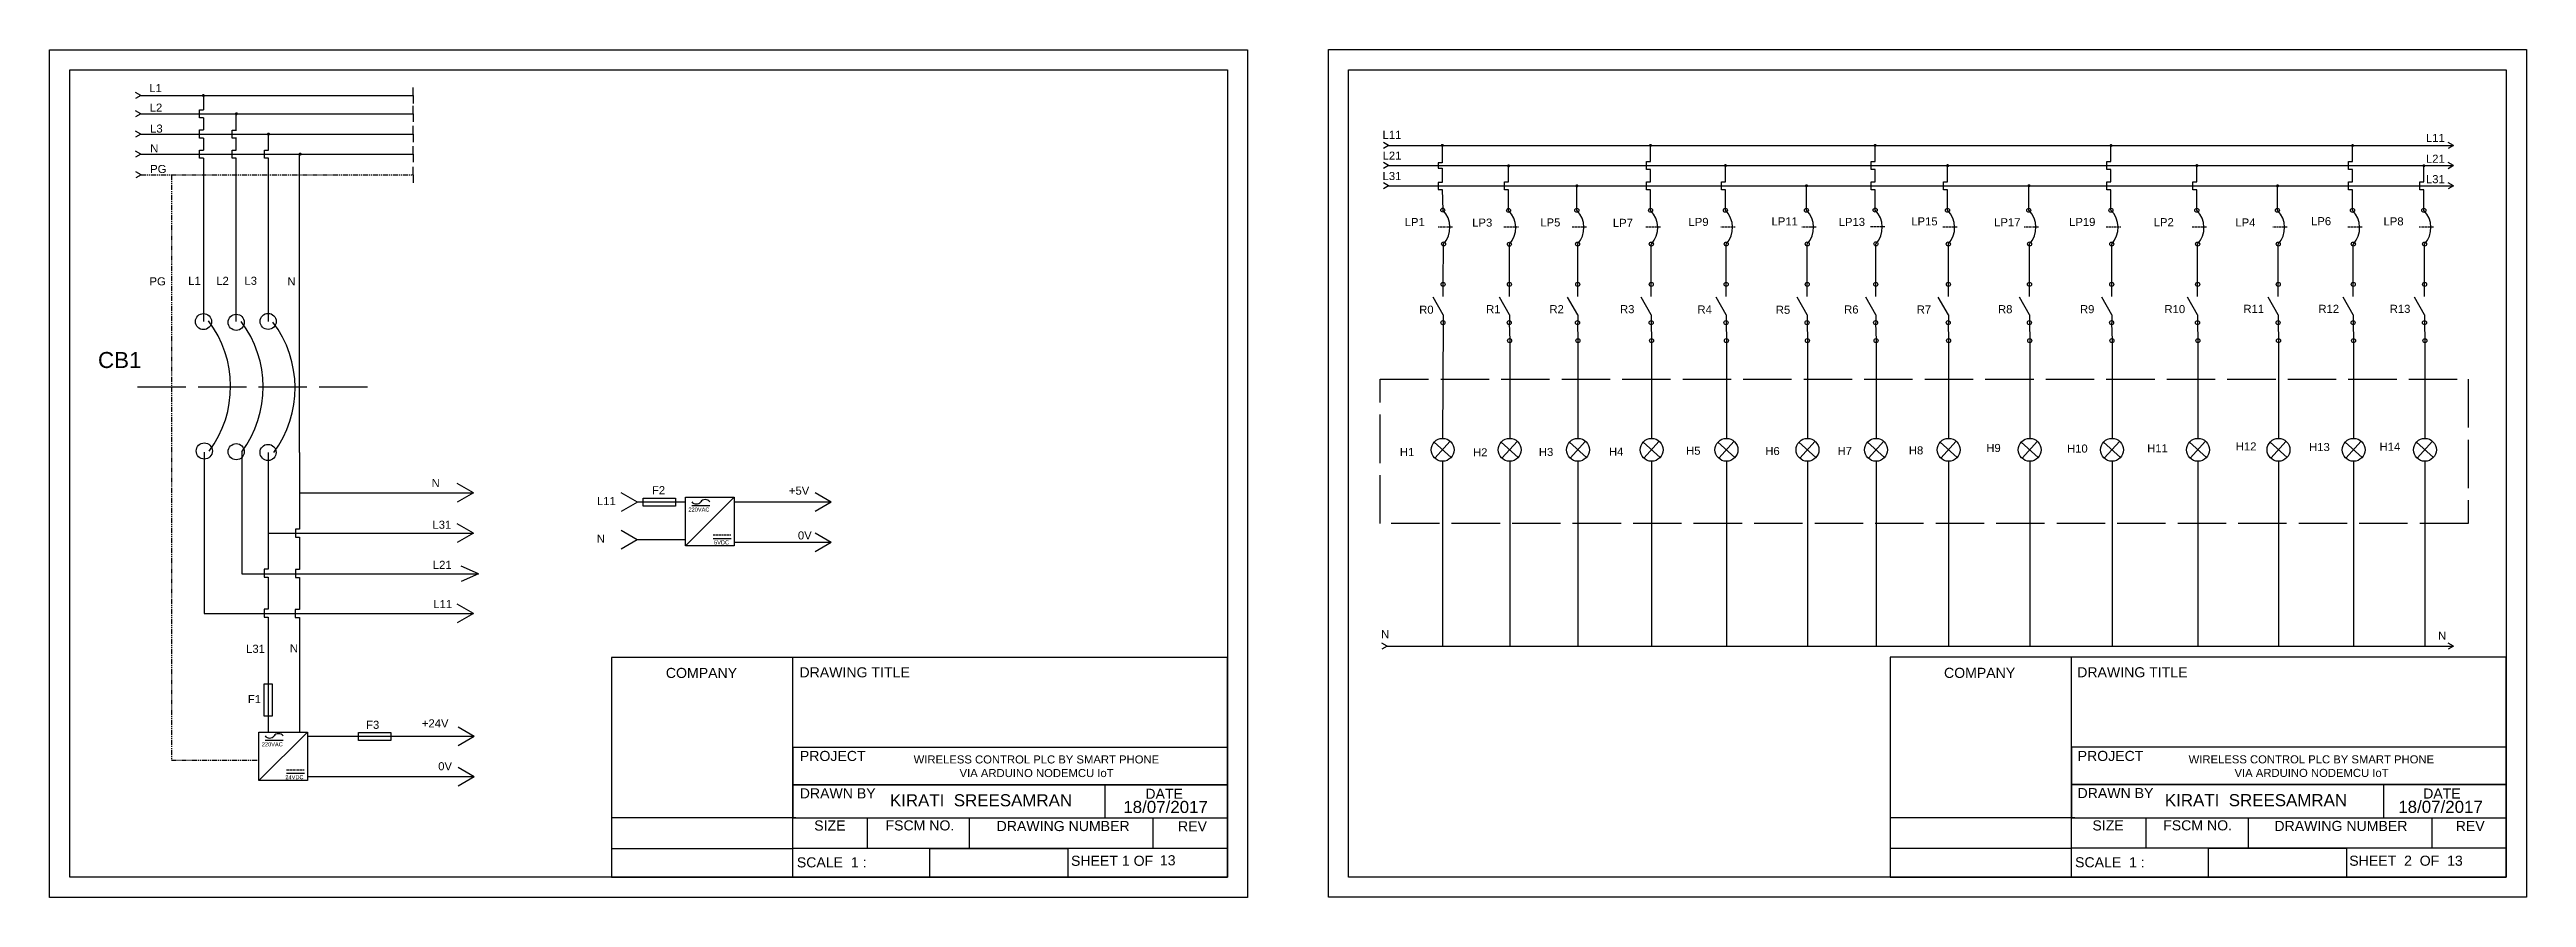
# Model space of a CAD drawing. Header units: millimetres. Extents: x -6 to 1596, y 16 to 720.
# Drawn here: x 0 to 614, y 508 to 718 of the extents above; entities that cross this region are included whole.
import ezdxf

# ---------------------------------------------------------------- set-up
doc = ezdxf.new("R2010")
doc.units = ezdxf.units.MM
for name, pattern in [('ACAD_ISO02W100', [15, 12, -3]), ('AUSGEZOGEN', [0]), ('DASHED2', [0.375, 0.25, -0.125]), ('PHANTOM', [2.5, 1.25, -0.25, 0.25, -0.25, 0.25, -0.25])]:
    doc.linetypes.add(name, pattern=pattern)
for name, color, linetype in [('Dash', 7, 'ACAD_ISO02W100'), ('LINES', 7, 'PHANTOM'), ('TCONNECTIONS', 7, 'AUSGEZOGEN')]:
    doc.layers.add(name, color=color, linetype=linetype)
doc.styles.get("Standard").update_dxf_attribs({"font": 'arial.ttf'})

msp = doc.modelspace()

# ---------------------------------------------------------------- texts
for s, height, p in [('COMPANY', 2.5, (469.57, 562.17)), ('DRAWING TITLE', 2.5, (502.59, 562.32)), ('WIRELESS CONTROL PLC BY SMART PHONE', 2, (214.15, 540.97)), ('PROJECT', 2.5, (502.7, 541.59)), ('WIRELESS CONTROL PLC BY SMART PHONE', 2, (530.21, 540.99)), ('VIA ARDUINO NODEMCU I', 2, (225.53, 537.6)), ('oT', 2, (260.46, 537.6)), ('DRAWN BY', 2.5, (502.67, 532.38)), ('VIA ARDUINO NODEMCU I', 2, (541.59, 537.63)), ('oT', 2, (576.52, 537.63)), ('DATE', 2.5, (588.35, 532.27)), ('KIRATI  SREESAMRAN', 3, (208.26, 530.35)), ('18/07/2017', 3, (266.12, 528.7)), ('KIRATI  SREESAMRAN', 3, (524.32, 530.38)), ('18/07/2017', 3, (582.18, 528.73)), ('SIZE', 2.5, (506.36, 524.37)), ('FSCM NO.', 2.5, (523.9, 524.39)), ('DRAWING NUMBER', 2.5, (551.47, 524.24)), ('REV', 2.5, (596.42, 524.22)), ('13', 2.5, (275.19, 515.74)), ('SCALE  1 :', 2.5, (502.06, 515.24)), ('SHEET  2  OF  13', 2.5, (570.03, 515.63))]:
    msp.add_text(s, height=height).set_placement(p)
at = {"char_height": 2.5, "attachment_point": 1}
for s, insert in [('COMPANY', (152.72, 564.65)), ('DRAWING TITLE', (185.84, 564.8)), ('PROJECT', (185.94, 544.08)), ('DRAWN BY', (185.91, 534.82)), ('DATE', (271.59, 534.71)), ('SIZE', (189.5, 526.85)), ('FSCM NO.', (207.16, 526.88)), ('DRAWING NUMBER', (234.71, 526.72)), ('REV', (279.68, 526.66)), ('SCALE  1 :', (185.19, 517.72)), ('SHEET 1 OF', (253.16, 518.11))]:
    msp.add_mtext_dynamic_manual_height_columns(s, width=41.7734, gutter_width=12.5, heights=[0], dxfattribs=dict(at, insert=insert))
at = {"layer": 'Dash'}
for s, height, p in [('L1', 2, (24.66, 707.3)), ('L2', 2, (24.77, 702.46)), ('L3', 2, (24.88, 697.27)), ('N', 2, (24.9, 692.36)), ('L11', 2, (330.39, 695.72)), ('L11', 2, (589.04, 694.95)), ('PG', 2, (24.88, 687.25)), ('L21', 2, (330.4, 690.56)), ('L21', 2, (589.04, 689.79)), ('L31', 2, (330.39, 685.51)), ('L31', 2, (589.04, 684.74)), ('LP1', 2, (335.87, 674.11)), ('LP3', 2, (352.62, 673.97)), ('LP5', 2, (369.5, 674.02)), ('LP7', 2, (387.49, 673.91)), ('LP9', 2, (406.23, 674.14)), ('LP11', 2, (426.82, 674.28)), ('LP13', 2, (443.47, 674.14)), ('LP15', 2, (461.46, 674.28)), ('LP17', 2, (482.01, 674.07)), ('LP19', 2, (500.58, 674.14)), ('LP2', 2, (521.55, 674.08)), ('LP4', 2, (541.81, 674.01)), ('LP6', 2, (560.56, 674.33)), ('LP8', 2, (578.53, 674.28)), ('PG', 2, (24.72, 659.42)), ('L1', 2, (34.31, 659.54)), ('L2', 2, (41.28, 659.54)), ('L3', 2, (48.26, 659.56)), ('N', 2, (58.92, 659.39)), ('R0', 2, (339.47, 652.4)), ('R1', 2, (356.07, 652.53)), ('R2', 2, (371.76, 652.53)), ('R3', 2, (389.25, 652.53)), ('R4', 2, (408.45, 652.45)), ('R5', 2, (427.88, 652.38)), ('R6', 2, (444.81, 652.45)), ('R7', 2, (462.8, 652.45)), ('R8', 2, (482.96, 652.52)), ('R9', 2, (503.28, 652.53)), ('R10', 2, (524.23, 652.54)), ('R11', 2, (543.78, 652.61)), ('R12', 2, (562.38, 652.61)), ('R13', 2, (580.06, 652.61)), ('CB1', 3.967, (11.95, 638.95)), ('H9', 2, (480.06, 618.14)), ('H12', 2, (541.9, 618.52)), ('H13', 2, (560.08, 618.37)), ('H14', 2, (577.54, 618.44)), ('H1', 2, (334.68, 617.12)), ('H2', 2, (352.81, 617.06)), ('H3', 2, (369.14, 617.15)), ('H4', 2, (386.52, 617.24)), ('H5', 2, (405.63, 617.46)), ('H6', 2, (425.27, 617.38)), ('H7', 2, (443.19, 617.4)), ('H8', 2, (460.86, 617.54)), ('H10', 2, (500.06, 617.99)), ('H11', 2, (519.94, 618.07)), ('N', 2, (94.65, 609.47)), ('F2', 2, (149.27, 607.67)), ('+5V', 2, (183.22, 607.56)), ('L11', 2, (135.63, 604.98)), ('220VAC', 1, (158.32, 603.38)), ('L31', 2, (94.86, 599.12)), ('N', 2, (135.6, 595.65)), ('5VDC', 1, (164.68, 595.24)), ('0V', 2, (185.46, 596.47)), ('L21', 2, (94.96, 589.19)), ('L11', 2, (95.06, 579.45)), ('N', 2, (330.03, 572)), ('N', 2, (592.05, 571.63)), ('L31', 2, (48.67, 568.38)), ('N', 2, (59.52, 568.49)), ('F1', 2, (49.1, 555.91)), ('F3', 2, (78.42, 549.55)), ('+24V', 2, (92.24, 549.91)), ('220VAC', 1, (52.55, 545.21)), ('0V', 2, (96.29, 539.29)), ('24VDC', 1, (58.4, 537.07))]:
    msp.add_text(s, height=height, dxfattribs=at).set_placement(p)

# ---------------------------------------------------------------- linework, layer by layer
at = {"linetype": 'Continuous'}
for p, q in [((22.56, 706.48), (21.26, 707.23)), ((22.56, 706.48), (21.26, 705.73)), ((38.1, 706.48), (38.1, 702.91)), ((22.56, 701.91), (21.26, 702.66)), ((22.56, 701.91), (21.26, 701.16)), ((38.1, 700.91), (38.1, 697.92)), ((46.23, 697.9), (46.23, 701.91)), ((22.56, 696.91), (21.26, 697.66)), ((22.56, 696.91), (21.26, 696.16)), ((38.1, 695.92), (38.1, 692.91)), ((46.23, 692.93), (46.23, 695.9)), ((54.2, 692.91), (54.2, 696.91)), ((331.89, 694.1), (330.59, 694.85)), ((331.89, 694.1), (330.59, 693.35)), ((595.88, 694.08), (594.58, 694.83)), ((595.88, 694.08), (594.58, 693.33)), ((22.55, 691.91), (21.26, 692.66)), ((22.55, 691.91), (21.26, 691.16)), ((38.1, 690.91), (38.1, 650.45)), ((46.23, 650.45), (46.23, 690.93)), ((54.2, 650.45), (54.2, 690.91)), ((61.89, 618.05), (61.89, 691.91)), ((331.9, 689.1), (330.6, 689.85)), ((331.9, 689.1), (330.6, 688.35)), ((595.88, 689.08), (594.58, 689.83)), ((595.88, 689.08), (594.58, 688.33)), ((22.62, 686.8), (21.32, 687.55)), ((22.62, 686.8), (21.32, 686.05)), ((331.89, 684.1), (330.59, 684.85)), ((331.89, 684.1), (330.59, 683.35)), ((595.88, 684.08), (594.58, 684.83)), ((595.88, 684.08), (594.58, 683.33)), ((169.62, 606.91), (157.62, 594.91)), ((157.62, 606.91), (169.62, 606.91)), ((157.62, 594.91), (157.62, 606.91)), ((159.12, 604.9), (163.59, 604.9)), ((169.62, 606.91), (169.62, 594.91)), ((164.43, 596.7), (168.9, 596.7)), ((169.62, 594.91), (157.62, 594.91)), ((331.54, 570.04), (330.24, 570.79)), ((331.54, 570.04), (330.24, 569.29)), ((595.89, 570.06), (594.59, 570.81)), ((595.89, 570.06), (594.59, 569.31)), ((63.86, 548.74), (51.86, 536.74)), ((51.86, 548.74), (63.86, 548.74)), ((51.86, 536.74), (51.86, 548.74)), ((53.35, 546.73), (57.82, 546.73)), ((63.86, 548.74), (63.87, 536.74)), ((63.87, 536.74), (51.86, 536.74)), ((58.66, 538.53), (63.13, 538.53))]:
    msp.add_line(p, q, dxfattribs=at)
for p, q in [((456.24, 567.29), (456.24, 512.84)), ((608.96, 567.29), (456.24, 567.29)), ((501.19, 512.84), (501.19, 567.29)), ((608.96, 512.84), (608.96, 567.29)), ((608.96, 567.29), (608.96, 512.84)), ((608.96, 544.97), (501.19, 544.97)), ((501.19, 544.97), (501.19, 535.73)), ((608.96, 535.73), (608.96, 544.97)), ((261.51, 535.67), (261.51, 527.48)), ((608.96, 535.73), (501.19, 535.73)), ((501.19, 535.73), (501.19, 527.54)), ((501.19, 535.73), (608.96, 535.73)), ((578.53, 535.73), (578.53, 527.54)), ((608.96, 527.54), (608.96, 535.73)), ((184.97, 527.48), (184.17, 527.48)), ((202.62, 527.48), (202.62, 519.89)), ((501.19, 527.54), (456.24, 527.54)), ((456.24, 527.54), (456.24, 519.95)), ((502, 527.54), (501.19, 527.54)), ((501.19, 527.54), (608.96, 527.54)), ((501.19, 519.95), (501.19, 527.54)), ((502, 527.54), (608.96, 527.54)), ((519.64, 527.54), (519.64, 519.95)), ((545.04, 527.54), (590.46, 527.54)), ((545.04, 519.95), (545.04, 527.54)), ((590.46, 527.54), (590.46, 519.95)), ((608.96, 527.54), (608.96, 519.95)), ((184.97, 519.89), (184.17, 519.89)), ((456.24, 519.95), (501.19, 519.95)), ((502, 519.95), (501.19, 519.95)), ((608.96, 519.95), (502, 519.95)), ((535.14, 519.95), (569.37, 519.95)), ((535.14, 512.84), (535.14, 519.95)), ((590.46, 519.95), (545.04, 519.95)), ((569.37, 519.95), (569.37, 512.84)), ((456.24, 512.84), (608.96, 512.84)), ((608.96, 512.84), (501.19, 512.84)), ((569.37, 512.84), (535.14, 512.84))]:
    msp.add_line(p, q)
for points in [[(139.22, 567.23), (139.22, 512.78), (291.94, 512.78), (291.94, 567.23)], [(291.94, 567.23), (139.22, 567.23)], [(291.94, 567.23), (291.94, 512.78), (184.17, 512.78), (184.17, 567.23)], [(184.97, 527.48), (291.94, 527.48), (291.94, 519.89), (184.97, 519.89)]]:
    msp.add_lwpolyline(points)
for points in [[(184.17, 535.67), (291.94, 535.67), (291.94, 544.91), (184.17, 544.91)], [(184.17, 527.48), (291.94, 527.48), (291.94, 535.67), (184.17, 535.67)], [(184.17, 527.48), (139.22, 527.48), (139.22, 519.89), (184.17, 519.89)], [(228.02, 527.48), (273.44, 527.48), (273.44, 519.89), (228.02, 519.89)], [(218.12, 519.89), (252.34, 519.89), (252.34, 512.78), (218.12, 512.78)]]:
    msp.add_lwpolyline(points, close=True)
for centre in [(38.1, 650.45), (46.21, 650.27), (54.13, 650.49), (38.3, 618.39), (46.21, 618.21), (54.11, 618.03)]:
    msp.add_circle(centre, 2, dxfattribs=at)
for centre, end in [((17.93, 634.37), 37.24076), ((26.02, 634.19), 397.24076), ((33.92, 634.01), 37.24076)]:
    msp.add_arc(centre, 26.89, 323.39662, end, dxfattribs=at)
at = {"layer": 'Dash', "linetype": 'Continuous'}
for p, q in [((-0.06, 507.78), (-0.06, 717.78)), ((-0.06, 717.78), (296.94, 717.78)), ((4.94, 512.78), (4.94, 712.78)), ((4.94, 712.78), (291.94, 712.78)), ((291.94, 712.78), (291.94, 512.78)), ((296.94, 717.78), (296.94, 507.78)), ((316.96, 507.84), (316.96, 717.84)), ((316.96, 717.84), (613.96, 717.84)), ((321.96, 512.84), (321.96, 712.84)), ((321.96, 712.84), (608.96, 712.84)), ((608.96, 712.84), (608.96, 512.84)), ((613.96, 717.84), (613.96, 507.84)), ((22.56, 706.48), (90.1, 706.48)), ((22.56, 701.91), (90.1, 701.91)), ((37.1, 700.91), (37.1, 702.91)), ((37.1, 702.91), (38.1, 702.91)), ((38.1, 700.91), (37.1, 700.91)), ((22.56, 696.91), (90.1, 696.91)), ((37.11, 695.92), (37.11, 697.92)), ((37.11, 697.92), (38.11, 697.92)), ((38.11, 695.92), (37.11, 695.92)), ((45.25, 695.9), (45.25, 697.9)), ((45.25, 697.9), (46.25, 697.9)), ((46.25, 695.9), (45.25, 695.9)), ((331.89, 694.1), (595.85, 694.1)), ((345.2, 694.1), (345.2, 689.82)), ((396.82, 690.1), (396.82, 694.1)), ((452.5, 690.1), (452.5, 694.1)), ((510.96, 690.1), (510.96, 694.1)), ((570.84, 690.1), (570.84, 694.1)), ((22.55, 691.91), (90.1, 691.91)), ((37.1, 690.91), (37.1, 692.91)), ((37.1, 692.91), (38.1, 692.91)), ((38.1, 690.91), (37.1, 690.91)), ((45.24, 690.93), (45.24, 692.93)), ((45.24, 692.93), (46.24, 692.93)), ((46.24, 690.93), (45.24, 690.93)), ((53.21, 690.91), (53.21, 692.91)), ((53.21, 692.91), (54.21, 692.91)), ((54.21, 690.91), (53.21, 690.91)), ((331.9, 689.1), (396.08, 689.1)), ((345.2, 689.82), (344.17, 689.82)), ((344.17, 689.82), (344.17, 688.42)), ((344.17, 688.42), (345.2, 688.42)), ((345.2, 688.42), (345.2, 684.87)), ((361.62, 685.1), (361.62, 689.1)), ((395.82, 688.1), (395.82, 690.1)), ((395.82, 690.1), (396.82, 690.1)), ((396.82, 688.1), (395.82, 688.1)), ((396.08, 689.1), (595.88, 689.08)), ((396.82, 685.1), (396.82, 688.1)), ((415.38, 685.1), (415.38, 689.1)), ((451.5, 688.1), (451.5, 690.1)), ((451.5, 690.1), (452.5, 690.1)), ((452.5, 688.1), (451.5, 688.1)), ((452.5, 685.1), (452.5, 688.1)), ((470.44, 685.1), (470.44, 689.1)), ((509.96, 688.1), (509.96, 690.1)), ((509.96, 690.1), (510.96, 690.1)), ((510.96, 688.1), (509.96, 688.1)), ((510.96, 685.1), (510.96, 688.1)), ((532.25, 685.1), (532.25, 689.1)), ((569.84, 688.1), (569.84, 690.1)), ((569.84, 690.1), (570.84, 690.1)), ((570.84, 688.1), (569.84, 688.1)), ((570.84, 685.1), (570.84, 688.1)), ((588.52, 685.1), (588.52, 689.09)), ((331.89, 684.1), (595.88, 684.08)), ((345.2, 684.87), (344.17, 684.87)), ((344.17, 684.87), (344.17, 683.21)), ((344.17, 683.21), (345.2, 683.21)), ((345.2, 683.21), (345.32, 678.06)), ((360.62, 683.1), (360.62, 685.1)), ((360.62, 685.1), (361.62, 685.1)), ((361.62, 683.1), (360.62, 683.1)), ((361.62, 677.98), (361.62, 683.1)), ((378.55, 678.02), (378.55, 684.1)), ((395.82, 683.1), (395.82, 685.1)), ((395.82, 685.1), (396.82, 685.1)), ((396.82, 683.1), (395.82, 683.1)), ((396.82, 678.02), (396.82, 683.1)), ((414.38, 683.1), (414.38, 685.1)), ((414.38, 685.1), (415.38, 685.1)), ((415.38, 683.1), (414.38, 683.1)), ((415.38, 678.02), (415.38, 683.1)), ((435.47, 678.03), (435.47, 684.09)), ((451.5, 683.1), (451.5, 685.1)), ((451.5, 685.1), (452.5, 685.1)), ((452.5, 683.1), (451.5, 683.1)), ((452.5, 678.07), (452.5, 683.1)), ((469.44, 683.1), (469.44, 685.1)), ((469.44, 685.1), (470.44, 685.1)), ((470.44, 683.1), (469.44, 683.1)), ((470.44, 678.03), (470.44, 683.1)), ((490.59, 678.03), (490.59, 684.1)), ((509.96, 683.1), (509.96, 685.1)), ((509.96, 685.1), (510.96, 685.1)), ((510.96, 683.1), (509.96, 683.1)), ((510.96, 678.02), (510.96, 683.1)), ((531.25, 683.1), (531.25, 685.1)), ((531.25, 685.1), (532.25, 685.1)), ((532.25, 683.1), (531.25, 683.1)), ((532.25, 678.02), (532.25, 683.1)), ((552.23, 678.02), (552.23, 684.1)), ((569.84, 683.1), (569.84, 685.1)), ((569.84, 685.1), (570.84, 685.1)), ((570.84, 683.1), (569.84, 683.1)), ((570.84, 678.01), (570.84, 683.1)), ((587.52, 683.1), (587.52, 685.1)), ((587.52, 685.1), (588.52, 685.1)), ((588.52, 683.1), (587.52, 683.1)), ((588.52, 678.01), (588.52, 683.1)), ((345.4, 659.66), (345.52, 669.7)), ((361.83, 659.66), (361.83, 669.66)), ((378.76, 659.66), (378.76, 669.66)), ((397.01, 659.66), (397.01, 669.66)), ((415.57, 659.66), (415.57, 669.66)), ((435.66, 659.66), (435.66, 669.66)), ((452.66, 659.66), (452.66, 669.66)), ((470.65, 659.66), (470.65, 669.66)), ((490.76, 659.66), (490.76, 669.66)), ((511.15, 659.66), (511.15, 669.66)), ((532.45, 659.66), (532.45, 669.66)), ((552.43, 659.66), (552.43, 669.66)), ((571.03, 659.66), (571.03, 669.66)), ((588.72, 659.66), (588.72, 669.66)), ((345.4, 656.66), (345.4, 659.66)), ((361.83, 656.66), (361.83, 659.66)), ((378.76, 656.66), (378.76, 659.66)), ((397.01, 656.66), (397.01, 659.66)), ((415.57, 656.66), (415.57, 659.66)), ((435.66, 656.66), (435.66, 659.66)), ((452.66, 656.66), (452.66, 659.66)), ((470.65, 656.66), (470.65, 659.66)), ((490.76, 656.66), (490.76, 659.66)), ((511.15, 656.66), (511.15, 659.66)), ((532.45, 656.66), (532.45, 659.66)), ((552.43, 656.66), (552.43, 659.66)), ((571.03, 656.66), (571.03, 659.66)), ((588.72, 656.66), (588.72, 659.66)), ((345.4, 652.15), (342.91, 656.48)), ((345.4, 652.15), (345.4, 650.15)), ((361.83, 652.15), (359.34, 656.48)), ((361.83, 652.15), (361.83, 650.15)), ((378.76, 652.15), (376.26, 656.48)), ((378.76, 652.15), (378.76, 650.15)), ((397.01, 652.15), (394.52, 656.48)), ((397.01, 652.15), (397.01, 650.15)), ((415.57, 652.15), (413.08, 656.48)), ((415.57, 652.15), (415.57, 650.15)), ((435.66, 652.15), (433.16, 656.48)), ((435.66, 652.15), (435.66, 650.15)), ((452.66, 652.15), (450.17, 656.48)), ((452.66, 652.15), (452.66, 650.15)), ((470.65, 652.15), (468.15, 656.48)), ((470.65, 652.15), (470.65, 650.15)), ((490.76, 652.15), (488.27, 656.48)), ((490.76, 652.15), (490.76, 650.15)), ((511.15, 652.15), (508.66, 656.48)), ((511.15, 652.15), (511.15, 650.15)), ((532.45, 652.15), (529.96, 656.48)), ((532.45, 652.15), (532.45, 650.15)), ((552.43, 652.15), (549.94, 656.48)), ((552.43, 652.15), (552.43, 650.15)), ((571.03, 652.15), (568.54, 656.48)), ((571.03, 652.15), (571.03, 650.15)), ((588.72, 652.15), (586.23, 656.48)), ((588.72, 652.15), (588.72, 650.15)), ((345.4, 650.15), (345.27, 621.52)), ((361.79, 650.18), (361.9, 645.74)), ((361.9, 645.74), (361.9, 621.52)), ((378.72, 650.18), (378.82, 645.74)), ((378.82, 645.74), (378.82, 621.52)), ((396.97, 650.18), (397.08, 645.74)), ((397.08, 645.74), (397.08, 621.52)), ((415.53, 650.18), (415.64, 645.74)), ((415.64, 645.74), (415.64, 621.52)), ((435.62, 650.18), (435.72, 645.74)), ((435.72, 645.74), (435.72, 621.52)), ((452.62, 650.18), (452.73, 645.74)), ((452.73, 645.74), (452.73, 621.52)), ((470.61, 650.18), (470.71, 645.74)), ((470.71, 645.74), (470.71, 621.52)), ((490.73, 650.18), (490.83, 645.74)), ((490.83, 645.74), (490.83, 621.52)), ((511.11, 650.18), (511.22, 645.74)), ((511.22, 645.74), (511.22, 621.52)), ((532.41, 650.18), (532.52, 645.74)), ((532.52, 645.74), (532.52, 621.52)), ((552.39, 650.18), (552.5, 645.74)), ((552.5, 645.74), (552.5, 621.52)), ((570.99, 650.18), (571.1, 645.74)), ((571.1, 645.74), (571.1, 621.52)), ((588.68, 650.18), (588.78, 645.74)), ((588.78, 645.74), (588.78, 621.52)), ((347.37, 616.77), (343.16, 620.59)), ((347.17, 620.79), (343.36, 616.57)), ((364, 616.77), (359.79, 620.59)), ((363.8, 620.79), (359.99, 616.57)), ((380.93, 616.77), (376.72, 620.59)), ((380.73, 620.79), (376.92, 616.57)), ((399.19, 616.77), (394.97, 620.59)), ((398.98, 620.79), (395.17, 616.57)), ((417.75, 616.77), (413.53, 620.59)), ((417.55, 620.79), (413.73, 616.57)), ((437.83, 616.77), (433.61, 620.59)), ((437.63, 620.79), (433.81, 616.57)), ((454.83, 616.77), (450.62, 620.59)), ((454.63, 620.79), (450.82, 616.57)), ((472.82, 616.77), (468.61, 620.59)), ((472.62, 620.79), (468.81, 616.57)), ((492.94, 616.77), (488.72, 620.59)), ((492.74, 620.79), (488.92, 616.57)), ((513.32, 616.77), (509.11, 620.59)), ((513.12, 620.79), (509.31, 616.57)), ((534.62, 616.77), (530.41, 620.59)), ((534.42, 620.79), (530.61, 616.57)), ((554.6, 616.77), (550.39, 620.59)), ((554.4, 620.79), (550.59, 616.57)), ((573.21, 616.77), (568.99, 620.59)), ((573.01, 620.79), (569.19, 616.57)), ((590.89, 616.77), (586.68, 620.59)), ((590.69, 620.79), (586.88, 616.57)), ((38.28, 618.12), (38.28, 578.12)), ((47.6, 618.15), (47.6, 587.95)), ((54.11, 618.03), (54.11, 598.03)), ((61.89, 618.05), (61.89, 608.05)), ((345.27, 615.84), (345.27, 570.04)), ((361.9, 615.84), (361.9, 570.04)), ((378.82, 615.84), (378.82, 570.04)), ((397.08, 615.84), (397.08, 570.04)), ((415.64, 615.84), (415.64, 570.04)), ((435.72, 615.84), (435.72, 570.04)), ((452.73, 615.84), (452.73, 570.04)), ((470.71, 615.84), (470.71, 570.04)), ((490.83, 615.84), (490.83, 570.04)), ((511.22, 615.84), (511.22, 570.04)), ((532.52, 615.84), (532.52, 570.04)), ((552.5, 615.84), (552.5, 570.04)), ((571.1, 615.84), (571.1, 570.04)), ((588.78, 615.84), (588.78, 570.04)), ((61.89, 608.05), (105, 608.05)), ((61.89, 608.05), (61.89, 599.03)), ((105, 608.05), (101, 610.37)), ((105, 608.05), (101, 605.72)), ((145.67, 605.68), (141.67, 608.01)), ((193.73, 605.73), (189.73, 608.05)), ((145.67, 605.68), (141.67, 603.36)), ((157.61, 605.68), (145.67, 605.68)), ((147.07, 606.71), (155.08, 606.71)), ((147.07, 604.71), (147.07, 606.71)), ((155.08, 604.71), (147.07, 604.71)), ((155.08, 606.71), (155.08, 604.71)), ((157.61, 603.36), (157.61, 603.36)), ((193.73, 605.73), (169.73, 605.73)), ((193.73, 605.73), (189.73, 603.41)), ((54.11, 598.03), (105, 598.03)), ((54.11, 598.03), (54.11, 589.13)), ((61.89, 599.03), (60.89, 599.03)), ((60.89, 599.03), (60.89, 597.03)), ((60.89, 597.03), (61.89, 597.03)), ((61.89, 597.03), (61.89, 589.02)), ((105, 598.03), (101, 600.35)), ((105, 598.03), (101, 595.71)), ((145.62, 596.39), (141.62, 598.71)), ((145.62, 596.39), (141.62, 594.06)), ((157.62, 596.39), (145.62, 596.39)), ((193.73, 595.73), (169.73, 595.73)), ((193.73, 595.73), (189.73, 598.05)), ((193.73, 595.73), (189.73, 593.41)), ((106.24, 587.95), (102.01, 589.82)), ((47.6, 587.95), (106.24, 587.95)), ((54.11, 589.13), (53.18, 589.13)), ((53.18, 589.13), (53.18, 587.13)), ((53.18, 587.13), (54.11, 587.13)), ((54.11, 587.13), (54.11, 579.18)), ((61.89, 589.02), (60.91, 589.02)), ((60.91, 589.02), (60.91, 587.02)), ((60.91, 587.02), (61.89, 587.02)), ((61.89, 587.02), (61.89, 579.12)), ((106.24, 587.95), (102.01, 586.07)), ((38.28, 578.12), (105, 578.12)), ((54.11, 579.18), (53.18, 579.18)), ((53.18, 579.18), (53.18, 577.18)), ((61.89, 579.12), (60.85, 579.12)), ((60.85, 579.12), (60.85, 577.12)), ((105, 578.12), (101, 580.45)), ((105, 578.12), (101, 575.8)), ((53.18, 577.18), (54.11, 577.18)), ((54.11, 577.18), (54.11, 548.74)), ((60.85, 577.12), (61.89, 577.12)), ((61.88, 577.12), (61.88, 548.74)), ((331.54, 570.04), (595.53, 570.02)), ((53.11, 552.71), (53.11, 560.73)), ((53.11, 560.73), (55.11, 560.73)), ((55.11, 560.73), (55.11, 552.71)), ((55.11, 552.71), (53.11, 552.71)), ((105.23, 547.65), (63.86, 547.65)), ((76.53, 548.65), (84.54, 548.65)), ((76.53, 546.65), (76.53, 548.65)), ((84.54, 546.65), (76.53, 546.65)), ((84.54, 548.65), (84.54, 546.65)), ((105.23, 547.65), (101.22, 549.97)), ((105.23, 547.65), (101.22, 545.34)), ((105.21, 537.65), (63.86, 537.65)), ((105.21, 537.65), (101.21, 539.98)), ((105.21, 537.65), (101.21, 535.33)), ((291.94, 512.78), (4.94, 512.78)), ((608.96, 512.84), (321.96, 512.84)), ((296.94, 507.78), (-0.06, 507.78)), ((613.96, 507.84), (316.96, 507.84))]:
    msp.add_line(p, q, dxfattribs=at)
at = {"layer": 'Dash', "linetype": 'DASHED2'}
for p, q in [((347.74, 673.88), (344.16, 673.88)), ((364.05, 673.8), (360.47, 673.8)), ((380.98, 673.84), (377.4, 673.84)), ((399.25, 673.84), (395.67, 673.84)), ((417.8, 673.84), (414.22, 673.84)), ((437.89, 673.85), (434.31, 673.85)), ((454.93, 673.89), (451.35, 673.89)), ((472.87, 673.85), (469.29, 673.85)), ((493.01, 673.85), (489.43, 673.85)), ((513.38, 673.84), (509.8, 673.84)), ((534.68, 673.84), (531.1, 673.84)), ((554.66, 673.84), (551.07, 673.84)), ((573.26, 673.83), (569.68, 673.83)), ((590.94, 673.83), (587.36, 673.83)), ((164.43, 597.59), (168.9, 597.59)), ((58.66, 539.42), (63.13, 539.42))]:
    msp.add_line(p, q, dxfattribs=at)
at = {"layer": 'Dash', "linetype": 'ACAD_ISO02W100'}
msp.add_line((78.75, 634.16), (19.15, 634.16), dxfattribs=at)
at = {"layer": 'Dash', "linetype": 'Continuous'}
for centre, radius in [((345.32, 678.06), 0.5), ((361.62, 677.98), 0.5), ((378.55, 678.02), 0.5), ((396.82, 678.02), 0.5), ((415.38, 678.02), 0.5), ((435.47, 678.03), 0.5), ((452.5, 678.07), 0.5), ((470.44, 678.03), 0.5), ((490.59, 678.03), 0.5), ((510.96, 678.02), 0.5), ((532.25, 678.02), 0.5), ((552.23, 678.02), 0.5), ((570.84, 678.01), 0.5), ((588.52, 678.01), 0.5), ((345.52, 669.7), 0.5), ((361.82, 669.62), 0.5), ((378.75, 669.66), 0.5), ((397.02, 669.66), 0.5), ((415.58, 669.66), 0.5), ((435.67, 669.68), 0.5), ((452.7, 669.71), 0.5), ((470.64, 669.67), 0.5), ((490.79, 669.68), 0.5), ((511.16, 669.66), 0.5), ((532.45, 669.66), 0.5), ((552.43, 669.66), 0.5), ((571.04, 669.66), 0.5), ((588.72, 669.65), 0.5), ((345.4, 659.66), 0.5), ((361.83, 659.66), 0.5), ((378.76, 659.66), 0.5), ((397.01, 659.66), 0.5), ((415.57, 659.66), 0.5), ((435.66, 659.66), 0.5), ((452.66, 659.66), 0.5), ((470.65, 659.66), 0.5), ((490.76, 659.66), 0.5), ((511.15, 659.66), 0.5), ((532.45, 659.66), 0.5), ((552.43, 659.66), 0.5), ((571.03, 659.66), 0.5), ((588.72, 659.66), 0.5), ((345.36, 650.18), 0.5), ((361.79, 650.18), 0.5), ((361.89, 645.74), 0.5), ((378.72, 650.18), 0.5), ((378.82, 645.74), 0.5), ((396.97, 650.18), 0.5), ((397.07, 645.74), 0.5), ((415.53, 650.18), 0.5), ((415.63, 645.74), 0.5), ((435.62, 650.18), 0.5), ((435.71, 645.74), 0.5), ((452.62, 650.18), 0.5), ((452.72, 645.74), 0.5), ((470.61, 650.18), 0.5), ((470.71, 645.74), 0.5), ((490.73, 650.18), 0.5), ((490.82, 645.74), 0.5), ((511.11, 650.18), 0.5), ((511.21, 645.74), 0.5), ((532.41, 650.18), 0.5), ((532.51, 645.74), 0.5), ((552.39, 650.18), 0.5), ((552.49, 645.74), 0.5), ((570.99, 650.18), 0.5), ((571.09, 645.74), 0.5), ((588.68, 650.18), 0.5), ((588.78, 645.74), 0.5), ((345.27, 618.68), 2.84), ((361.9, 618.68), 2.84), ((378.82, 618.68), 2.84), ((397.08, 618.68), 2.84), ((415.64, 618.68), 2.84), ((435.72, 618.68), 2.84), ((452.73, 618.68), 2.84), ((470.71, 618.68), 2.84), ((490.83, 618.68), 2.84), ((511.22, 618.68), 2.84), ((532.52, 618.68), 2.84), ((552.5, 618.68), 2.84), ((571.1, 618.68), 2.84), ((588.78, 618.68), 2.84)]:
    msp.add_circle(centre, radius, dxfattribs=at)
for centre, radius, start, end in [((341.01, 673.77), 6.08, 317.90107, 44.84643), ((357.32, 673.69), 6.08, 317.90107, 44.84643), ((374.24, 673.73), 6.08, 317.90107, 404.84643), ((392.52, 673.73), 6.08, 317.90107, 404.84643), ((411.07, 673.74), 6.08, 317.90107, 404.84643), ((431.16, 673.75), 6.08, 317.90107, 404.84643), ((448.19, 673.78), 6.08, 317.90107, 404.84643), ((466.13, 673.74), 6.08, 317.90107, 404.84643), ((486.28, 673.75), 6.08, 317.90107, 44.84643), ((506.65, 673.74), 6.08, 317.90107, 404.84643), ((527.94, 673.73), 6.08, 317.90107, 404.84643), ((547.92, 673.73), 6.08, 317.90107, 44.84643), ((566.53, 673.73), 6.08, 317.90107, 404.84643), ((584.21, 673.72), 6.08, 317.90107, 404.84643), ((160.24, 606.66), 1.4, 216.94257, 323.05743), ((162.47, 604.96), 1.4, 36.94256, 143.05741), ((54.47, 548.65), 1.4, 216.94257, 323.05743), ((56.7, 546.95), 1.4, 36.94256, 143.05741)]:
    msp.add_arc(centre, radius, start, end, dxfattribs=at)
at = {"layer": 'LINES', "linetype": 'Continuous'}
for p, q in [((90.1, 706.48), (90.1, 708.48)), ((90.1, 706.48), (90.1, 704.48)), ((90.1, 701.91), (90.1, 703.91)), ((90.1, 701.91), (90.1, 699.91)), ((90.1, 696.91), (90.1, 698.91)), ((90.1, 696.91), (90.1, 694.91)), ((90.1, 691.91), (90.1, 693.91)), ((90.1, 691.91), (90.1, 689.91)), ((90.1, 686.8), (90.1, 688.8)), ((90.1, 686.8), (90.1, 684.8))]:
    msp.add_line(p, q, dxfattribs=at)
at = {"layer": 'LINES', "linetype": 'PHANTOM'}
msp.add_line((22.62, 686.8), (90.1, 686.8), dxfattribs=at)
at = {"layer": 'LINES'}
for p, q in [((30.16, 686.8), (30.16, 541.8)), ((30.16, 541.8), (51.86, 541.8))]:
    msp.add_line(p, q, dxfattribs=at)
at = {"layer": 'LINES', "linetype": 'ACAD_ISO02W100'}
for p, q in [((329.8, 636.19), (599.51, 636.19)), ((329.8, 600.39), (329.8, 636.19)), ((599.51, 636.19), (599.51, 600.39)), ((599.51, 600.39), (329.8, 600.39))]:
    msp.add_line(p, q, dxfattribs=at)
at = {"layer": 'TCONNECTIONS', "color": 7, "const_width": 0.375}
for points in [[(37.89, 706.45, 1), (38.26, 706.45, 1)], [(46.08, 701.94, 1), (46.45, 701.94, 1)], [(54.04, 696.9, 1), (54.42, 696.9, 1)], [(345.02, 694.1, 1), (345.4, 694.1, 1)], [(396.64, 694.1, 1), (397.01, 694.1, 1)], [(452.31, 694.1, 1), (452.68, 694.1, 1)], [(510.78, 694.07, 1), (511.16, 694.07, 1)], [(570.67, 694.06, 1), (571.04, 694.06, 1)], [(61.87, 691.94, 1), (62.25, 691.94, 1)], [(361.44, 689.04, 1), (361.81, 689.04, 1)], [(415.21, 689.11, 1), (415.58, 689.11, 1)], [(470.27, 689.09, 1), (470.65, 689.09, 1)], [(532.07, 689.11, 1), (532.44, 689.11, 1)], [(588.34, 689.07, 1), (588.71, 689.07, 1)], [(378.39, 684.08, 1), (378.76, 684.08, 1)], [(435.29, 684.11, 1), (435.67, 684.11, 1)], [(490.44, 684.12, 1), (490.81, 684.12, 1)], [(552.08, 684.08, 1), (552.45, 684.08, 1)]]:
    msp.add_lwpolyline(points, format="xyb", close=True, dxfattribs=at)

msp.set_redraw_order([(e.dxf.handle, doc.entitydb.next_handle()) for e in msp.query("TEXT MTEXT ATTDEF DIMENSION ARC_DIMENSION")])  # texts and dimensions are drawn at this point

doc.saveas('drawing.dxf')
